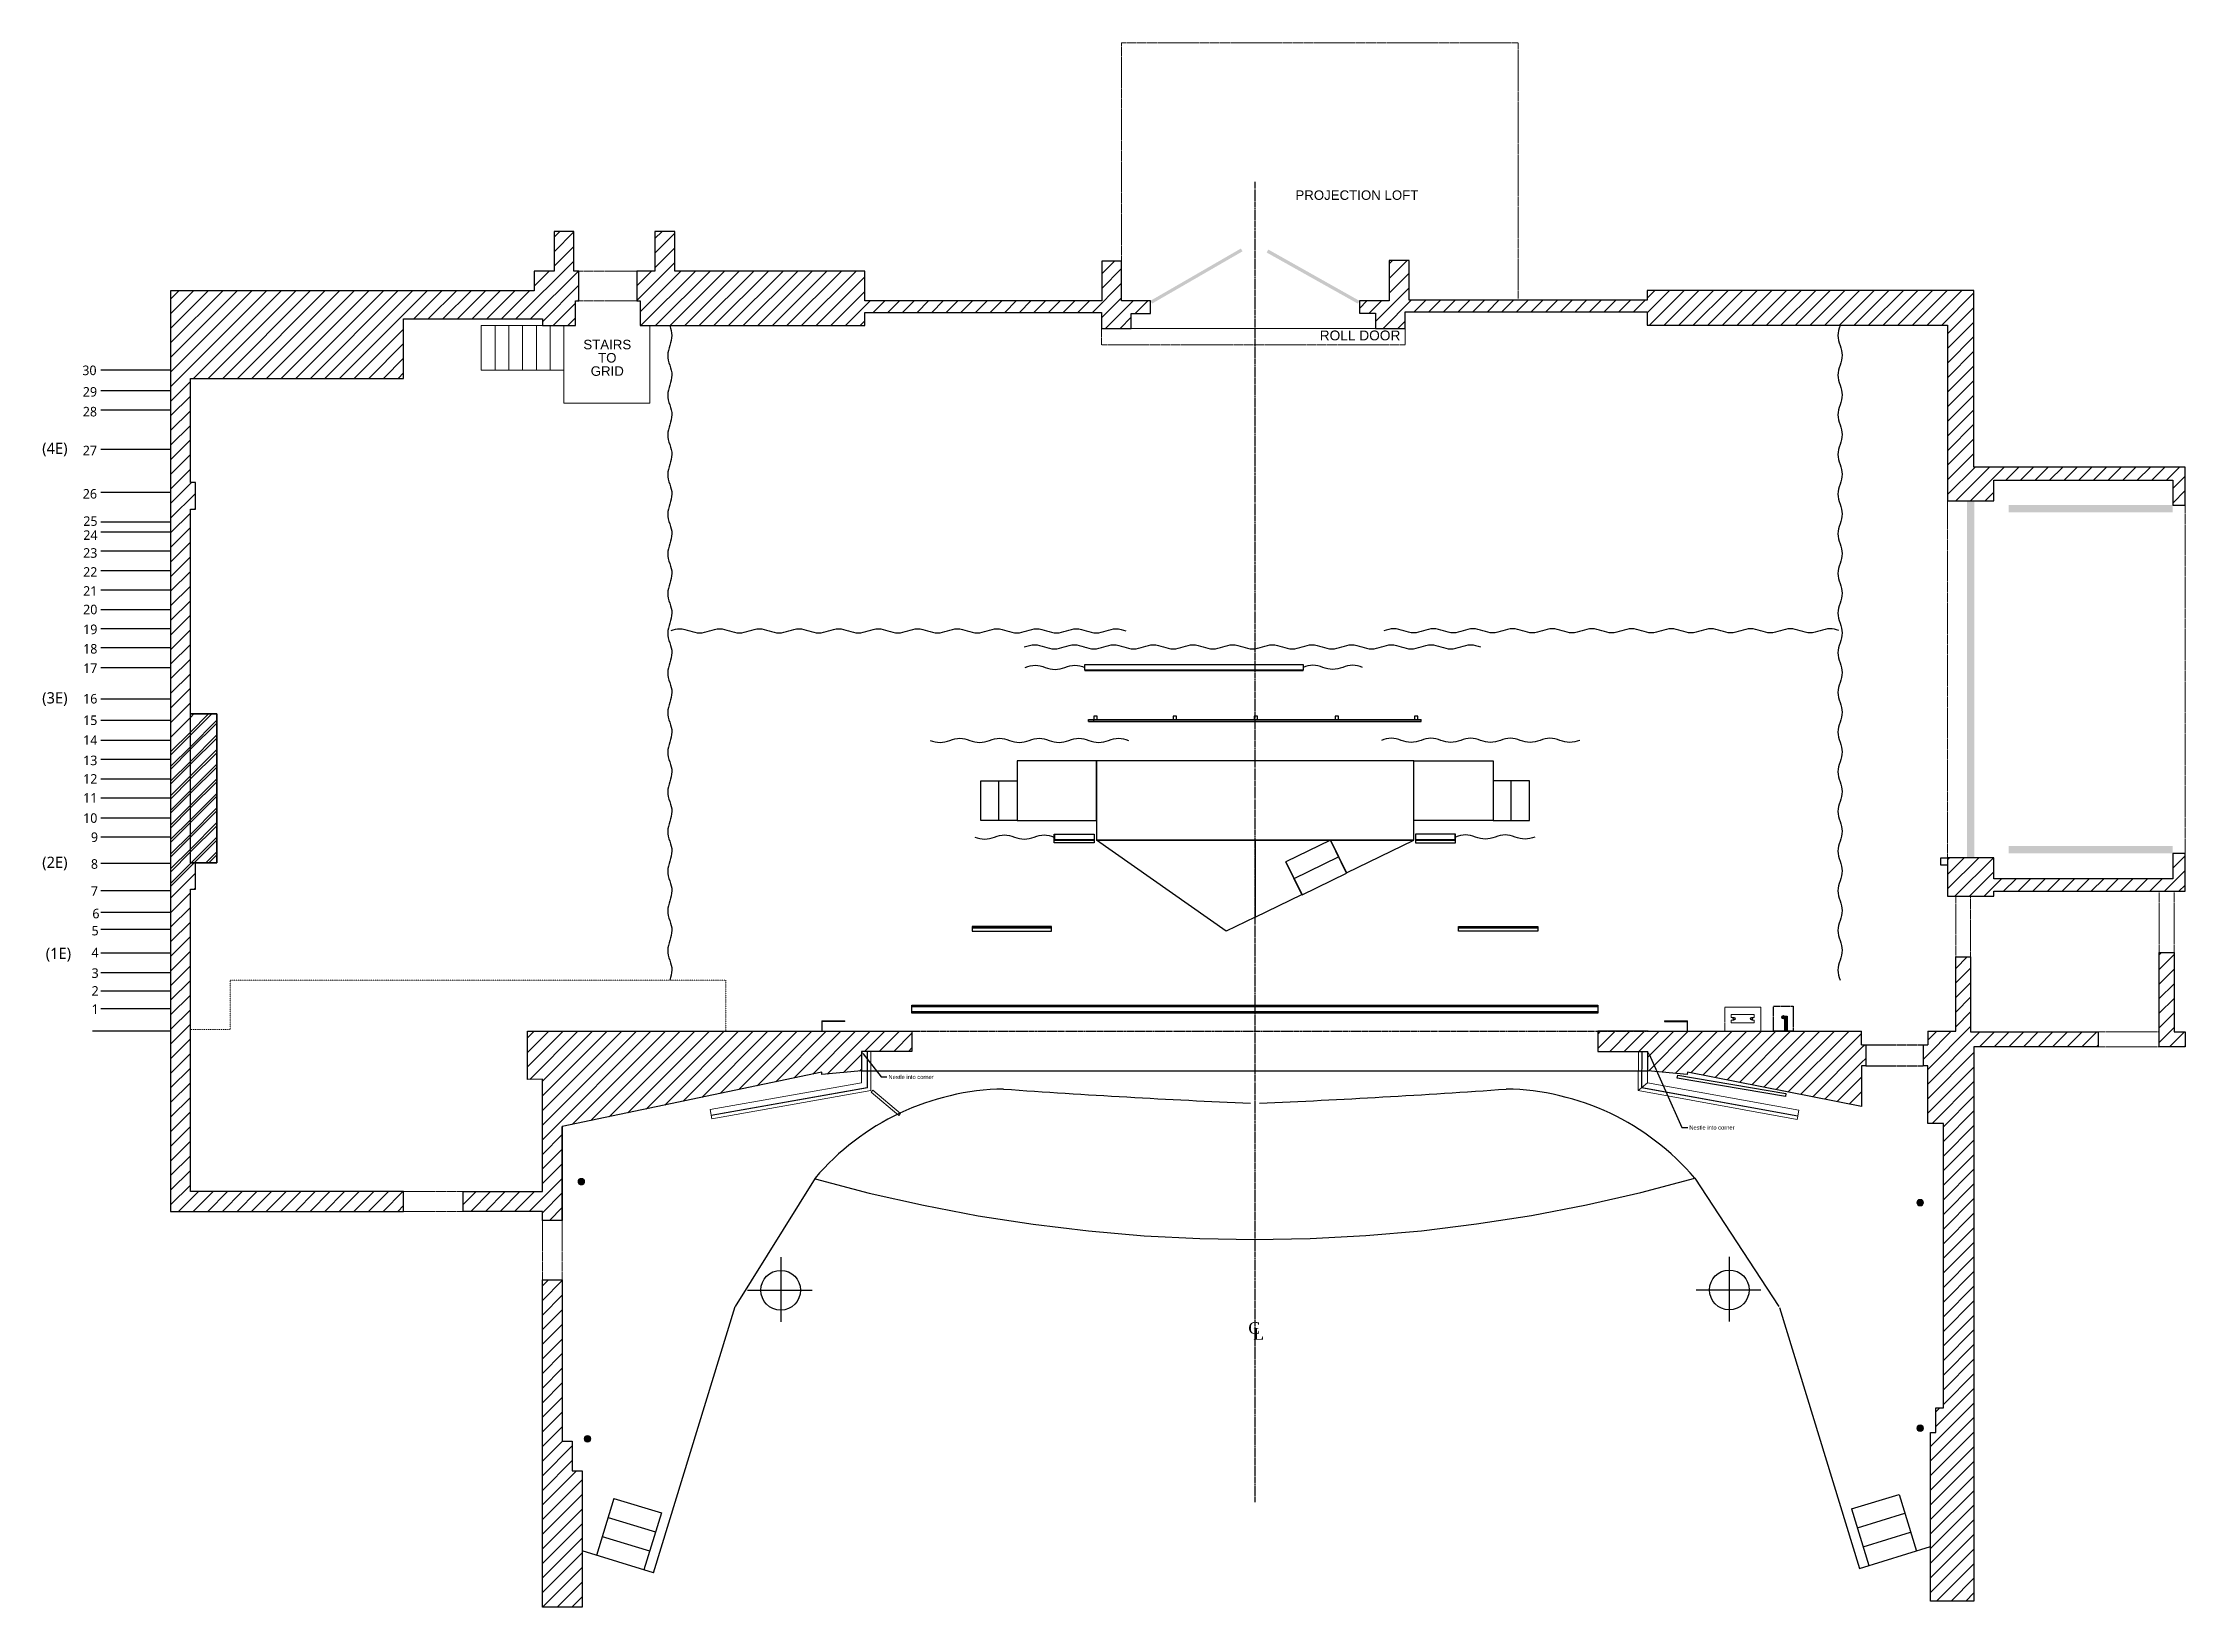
# Model space of a CAD drawing. Header units: inches. Extents: x 74 to 1370, y 2 to 949.
import ezdxf
from ezdxf import colors
from ezdxf.entities.mleader import LeaderData, LeaderLine
from ezdxf.math import Vec2, Vec3

# ---------------------------------------------------------------- set-up
doc = ezdxf.new("R2010")
doc.units = ezdxf.units.IN
doc.header["$MEASUREMENT"] = 0
doc.set_wipeout_variables(frame=1)
for name, pattern in [('STYLE_01', [0.41664, 0.20828, -0.20836]), ('STYLE_05', [0.20828, 0.069425, -0.138855]), ('STYLE_10', [5.9375, 3.75, -0.277785, 0.69443, -0.277785, 0.625, -0.3125])]:
    doc.linetypes.add(name, pattern=pattern)
for name, color, linetype in [('architecture', 7, 'Continuous'), ('Notations', 7, 'Continuous'), ('OBJECT', 7, 'Continuous')]:
    doc.layers.add(name, color=color, linetype=linetype)
doc.styles.add('CaslonOpnface BT Regular', font='')
doc.styles.add('Helvetica', font='')
doc.styles.add('Lucida Grande', font='')
doc.styles.get("Standard").update_dxf_attribs({"font": 'arial.ttf'})
doc.styles.get('CaslonOpnface BT Regular').set_extended_font_data('CaslonOpnface BT Regular')
doc.styles.get('Helvetica').set_extended_font_data('Helvetica')
doc.styles.get('Lucida Grande').set_extended_font_data('Lucida Grande')
pattern_1 = [(45, (-623.4765, -104.821), (-4.419417, 4.419417), [])]

msp = doc.modelspace()

# ---------------------------------------------------------------- texts
at = {"layer": 'Notations', "color": 7}
for s, insert, char_height, attachment_point, line_spacing_factor, style in [('PROJECTION LOFT', (832, 859.7), 5.739, 1, 0.839796, 'Helvetica'), ('STAIRS\\PTO \\PGRID', (415.7, 769.3), 5.74, 2, 0.839796, 'Helvetica'), ('ROLL DOOR', (846.7, 774.9), 5.93, 1, 0.839155, 'Helvetica'), ('30', (98.1, 753.7), 5.78, 1, 0.979798, 'Lucida Grande'), ('29', (98.4, 740.7), 5.78, 1, 0.979798, 'Lucida Grande'), ('28', (98.4, 728.7), 5.78, 1, 0.979798, 'Lucida Grande'), ('(4E)', (81.5, 702.9), 6.81, 5, 0.980335, 'Lucida Grande'), ('27', (98.4, 705.2), 5.78, 1, 0.979798, 'Lucida Grande'), ('26', (98.4, 679), 5.78, 1, 0.979798, 'Lucida Grande'), ('25', (98.7, 662.5), 5.78, 1, 0.979798, 'Lucida Grande'), ('24', (98.7, 654), 5.78, 1, 0.979798, 'Lucida Grande'), ('23', (98.6, 643.2), 5.78, 1, 0.979798, 'Lucida Grande'), ('22', (98.6, 631.7), 5.78, 1, 0.979798, 'Lucida Grande'), ('21', (98.6, 620.2), 5.78, 1, 0.979798, 'Lucida Grande'), ('20', (98.6, 609), 5.78, 1, 0.979798, 'Lucida Grande'), ('19', (98.6, 597), 5.78, 1, 0.979798, 'Lucida Grande'), ('18', (98.6, 585.2), 5.78, 1, 0.979798, 'Lucida Grande'), ('17', (98.6, 573.5), 5.78, 1, 0.979798, 'Lucida Grande'), ('(3E)', (81.5, 551.9), 6.81, 5, 0.980335, 'Lucida Grande'), ('16', (98.6, 555), 5.78, 1, 0.979798, 'Lucida Grande'), ('15', (98.6, 542), 5.78, 1, 0.979798, 'Lucida Grande'), ('14', (98.6, 530), 5.78, 1, 0.979798, 'Lucida Grande'), ('13', (98.6, 517.7), 5.78, 1, 0.979798, 'Lucida Grande'), ('12', (98.6, 506.5), 5.78, 1, 0.979798, 'Lucida Grande'), ('11', (98.6, 495), 5.78, 1, 0.979798, 'Lucida Grande'), ('10', (98.6, 482.8), 5.78, 1, 0.979798, 'Lucida Grande'), ('9', (103.3, 471.2), 5.78, 1, 0.979798, 'Lucida Grande'), ('(2E)', (81.5, 452.4), 6.81, 5, 0.980335, 'Lucida Grande'), ('8', (103.3, 455), 5.78, 1, 0.979798, 'Lucida Grande'), ('7', (103.3, 438.7), 5.78, 1, 0.979798, 'Lucida Grande'), ('5', (103.7, 414.7), 5.78, 1, 0.979798, 'Lucida Grande'), ('6', (104.2, 425), 5.78, 1, 0.979798, 'Lucida Grande'), ('(1E)', (76, 401.4), 6.81, 1, 0.980335, 'Lucida Grande'), ('4', (103.7, 401.5), 5.78, 1, 0.979798, 'Lucida Grande'), ('3', (103.7, 389), 5.78, 1, 0.979798, 'Lucida Grande'), ('2', (103.7, 378.2), 5.78, 1, 0.979798, 'Lucida Grande'), ('1', (103.7, 367.2), 5.78, 1, 0.979798, 'Lucida Grande'), ('{\\fBookman Old Style|b0|i0|c0|p18;C}', (803.5, 174.9), 7.073, 1, 1.058747, 'CaslonOpnface BT Regular'), ('{\\fBookman Old Style|b0|i0|c0|p18;L}', (806.5, 171.4), 7.073, 1, 1.058747, 'CaslonOpnface BT Regular')]:
    msp.add_mtext(s, dxfattribs=dict(at, insert=insert, char_height=char_height, attachment_point=attachment_point, line_spacing_factor=line_spacing_factor, style=style))

# ---------------------------------------------------------------- hatches: boundary and pattern name
at = {"layer": 'architecture', "ltscale": 10}
h = msp.add_hatch(dxfattribs=at)
h.set_pattern_fill('ANSI31', color=256, scale=50, style=0)
h.set_pattern_definition(pattern_1)
h.paths.add_polyline_path([(151.5, 798.9), (151.5, 241.9), (292.5, 241.9), (292.5, 253.9), (163.5, 253.9), (163.5, 436.9), (166.5, 436.9), (166.5, 452.9), (163.5, 452.9), (163.5, 666.9), (166.5, 666.9), (166.5, 682.9), (163.5, 682.9), (163.5, 745.9), (292.5, 745.9), (292.5, 781.9), (376.5, 781.9), (376.5, 777.9), (396.5, 777.9), (396.5, 792.9), (398.5, 792.9), (398.5, 810.9), (395.5, 810.9), (395.5, 834.9), (383.5, 834.9), (383.5, 810.9), (371.5, 810.9), (371.5, 798.9)])
h = msp.add_hatch(dxfattribs=at)
h.set_pattern_fill('ANSI31', color=256, scale=50, style=0)
h.set_pattern_definition(pattern_1)
h.paths.add_polyline_path([(726.8, 792.9), (726.8, 816.9), (714.8, 816.9), (714.8, 792.9), (571.5, 792.9), (571.5, 810.9), (456.5, 810.9), (456.5, 834.9), (444.5, 834.9), (444.5, 810.9), (433.5, 810.9), (433.5, 792.9), (435.5, 792.9), (435.5, 777.9), (571.5, 777.9), (571.5, 785.9), (714.7, 785.9), (714.7, 776.2), (732.7, 776.2), (732.7, 785.2), (744.3, 785.2), (744.3, 792.9)])
h = msp.add_hatch(dxfattribs=at)
h.set_pattern_fill('ANSI31', color=256, scale=50, style=0)
h.set_pattern_definition(pattern_1)
h.paths.add_polyline_path([(1044.8, 799.2), (1044.8, 793.2), (900.8, 793.2), (900.8, 817.2), (888.8, 817.2), (888.8, 792.9), (870.7, 792.9), (870.7, 785.4), (880.4, 785.4), (880.4, 776.2), (898.4, 776.2), (898.4, 786.2), (1044.8, 786.2), (1044.8, 778.2), (1226.5, 778.2), (1226.5, 671.9), (1254.5, 671.9), (1254.5, 684.4), (1362.8, 684.4), (1362.8, 669.3), (1370.3, 669.3), (1370.3, 692.3), (1242.5, 692.3), (1242.5, 799.2)])
h = msp.add_hatch(dxfattribs=at)
h.set_pattern_fill('ANSI31', color=256, scale=50, style=0)
h.set_pattern_definition(pattern_1)
h.paths.add_polyline_path([(179.5, 542.9), (163.5, 542.9), (163.5, 452.9), (166.5, 452.9), (179.5, 452.9)])
h = msp.add_hatch(dxfattribs=at)
h.set_pattern_fill('ANSI31', color=256, scale=50, style=0)
h.set_pattern_definition(pattern_1)
h.paths.add_polyline_path([(1370.3, 435.6), (1370.3, 458.5), (1362.8, 458.5), (1362.8, 443.1), (1254.5, 443.1), (1254.5, 455.9), (1226.5, 455.9), (1226.5, 432.6), (1254.5, 432.6), (1254.5, 435.6)])
h = msp.add_hatch(dxfattribs=at)
h.set_pattern_fill('ANSI31', color=256, scale=50, style=0)
h.set_pattern_definition(pattern_1)
h.paths.add_polyline_path([(1242.5, 341.5), (1317.6, 341.5), (1317.6, 350.5), (1240.5, 350.5), (1240.5, 395.9), (1231.5, 395.9), (1231.5, 350.9), (1214.5, 350.9), (1214.5, 295.2), (1224, 295.2), (1224, 123.1), (1219.5, 123.1), (1219.5, 108.1), (1216.3, 108.1), (1216.3, 6.1), (1242.5, 6.1)])
h = msp.add_hatch(dxfattribs=at)
h.set_pattern_fill('ANSI31', color=256, scale=50, style=0)
h.set_pattern_definition(pattern_1)
h.paths.add_polyline_path([(1354.6, 341.5), (1370.3, 341.5), (1370.3, 350.5), (1363.6, 350.5), (1363.6, 398.6), (1354.6, 398.6)])
h = msp.add_hatch(dxfattribs=at)
h.set_pattern_fill('ANSI31', color=256, scale=50, style=0)
h.set_pattern_definition(pattern_1)
h.paths.add_polyline_path([(367.5, 350.9), (367.5, 321.8), (376.5, 321.9), (376.5, 253.9), (328.5, 253.9), (328.5, 241.9), (376.5, 241.9), (376.5, 236.5), (388.5, 236.5), (388.5, 293.2), (545.5, 326.2), (545.5, 324.7), (569.5, 326.9), (569.5, 338.7), (600, 338.7), (600, 350.9)])
at = {"layer": 'architecture', "linetype": 'Continuous', "lineweight": 0}
for color, points in [(256, [(545.5, 357.2), (545.5, 350.9), (545.7, 350.9), (545.7, 356.9), (559.5, 356.9), (559.5, 357.2)]), (256, [(545.5, 357.2), (545.5, 350.9), (545.7, 350.9), (545.7, 356.9), (559.5, 356.9), (559.5, 357.2)]), (256, [(1069.2, 357.2), (1069.2, 350.9), (1069, 350.9), (1069, 356.9), (1055.2, 356.9), (1055.2, 357.2)]), (7, [(1128, 360.1), (1129.5, 360.1), (1129.5, 350.9), (1128, 350.9)])]:
    msp.add_hatch(color=color, dxfattribs=at).paths.add_polyline_path(points)
at = {"layer": 'architecture', "ltscale": 10}
h = msp.add_hatch(dxfattribs=at)
h.set_pattern_fill('ANSI31', color=256, scale=50, style=0)
h.set_pattern_definition(pattern_1)
h.paths.add_polyline_path([(1015, 350.9), (1015, 338.7), (1045.2, 338.7), (1045.2, 326.9), (1069.1, 324.7), (1069.3, 326.2), (1174.5, 305.4), (1174.5, 350.9)])
at = {"layer": 'architecture', "linetype": 'Continuous', "lineweight": 0}
h = msp.add_hatch(color=7, dxfattribs=at)
edge = h.paths.add_edge_path()
edge.add_arc((1127.2, 359.4), 1, 0, 360)
at = {"layer": 'architecture', "ltscale": 10}
h = msp.add_hatch(dxfattribs=at)
h.set_pattern_fill('ANSI31', color=256, scale=50, style=0)
h.set_pattern_definition(pattern_1)
h.paths.add_polyline_path([(1214.5, 342.7), (1212, 342.7), (1212, 329.9), (1214.5, 329.9)])
h.paths.add_polyline_path([(1177, 342.7), (1174.5, 342.7), (1174.5, 329.9), (1177, 329.9)])
at = {"layer": 'architecture', "linetype": 'Continuous', "lineweight": 0}
h = msp.add_hatch(color=7, dxfattribs=at)
edge = h.paths.add_edge_path()
edge.add_arc((400, 259.9), 2, 0, 360)
h = msp.add_hatch(color=7, dxfattribs=at)
edge = h.paths.add_edge_path()
edge.add_arc((1210, 247.2), 2, 0, 360)
at = {"layer": 'architecture', "ltscale": 10}
h = msp.add_hatch(dxfattribs=at)
h.set_pattern_fill('ANSI31', color=256, scale=50, style=0)
h.set_pattern_definition(pattern_1)
h.paths.add_polyline_path([(376.5, 2.5), (400.5, 2.5), (400.5, 84.9), (394.5, 84.9), (394.5, 102.9), (388.5, 102.9), (388.5, 200.5), (376.5, 200.5)])
at = {"layer": 'architecture', "linetype": 'Continuous', "lineweight": 0}
h = msp.add_hatch(color=7, dxfattribs=at)
edge = h.paths.add_edge_path()
edge.add_arc((403.8, 104.3), 2, 0, 360)
h = msp.add_hatch(color=7, dxfattribs=at)
edge = h.paths.add_edge_path()
edge.add_arc((1210, 110.7), 2, 0, 360)

# ---------------------------------------------------------------- linework, layer by layer
at = {"color": 7, "lineweight": -3}
for p, q in [((600, 361.9), (600, 366.8)), ((1015, 366.8), (1015, 361.9))]:
    msp.add_line(p, q, dxfattribs=at)
for points in [[(600, 366.8), (1015, 366.8)], [(600, 365.9), (1015, 365.9)], [(600, 362.8), (1015, 362.8)], [(1015, 361.9), (600, 361.9)]]:
    msp.add_lwpolyline(points, dxfattribs=at)
at = {"layer": 'architecture', "ltscale": 10}
for p, q in [((395.5, 834.9), (383.5, 834.9)), ((383.5, 834.9), (383.5, 810.9)), ((395.5, 810.9), (395.5, 834.9)), ((456.5, 834.9), (444.5, 834.9)), ((444.5, 834.9), (444.5, 810.9)), ((456.5, 810.9), (456.5, 834.9)), ((726.8, 816.9), (714.8, 816.9)), ((714.8, 816.9), (714.8, 792.9)), ((726.8, 792.9), (726.8, 816.9)), ((900.8, 817.2), (888.8, 817.2)), ((888.8, 817.2), (888.8, 792.9)), ((900.8, 793.2), (900.8, 817.2)), ((383.5, 810.9), (371.5, 810.9)), ((371.5, 810.9), (371.5, 798.9)), ((398.5, 810.9), (395.5, 810.9)), ((398.5, 792.9), (398.5, 810.9)), ((444.5, 810.9), (433.5, 810.9)), ((433.5, 810.9), (433.5, 792.9)), ((571.5, 810.9), (456.5, 810.9)), ((571.5, 792.9), (571.5, 810.9)), ((371.5, 798.9), (151.5, 798.9)), ((151.5, 798.9), (151.5, 241.9)), ((396.5, 777.9), (396.5, 792.9)), ((396.5, 792.9), (398.5, 792.9)), ((433.5, 792.9), (435.5, 792.9)), ((435.5, 792.9), (435.5, 777.9)), ((714.8, 792.9), (571.5, 792.9)), ((744.3, 792.9), (726.8, 792.9)), ((744.3, 785.2), (744.3, 792.9)), ((888.8, 792.9), (870.7, 792.9)), ((870.7, 792.9), (870.7, 785.4)), ((1044.8, 793.2), (900.8, 793.2)), ((1242.5, 799.2), (1044.8, 799.2)), ((1044.8, 799.2), (1044.8, 793.2)), ((1242.5, 692.3), (1242.5, 799.2)), ((292.5, 745.9), (292.5, 781.9)), ((292.5, 781.9), (376.5, 781.9)), ((376.5, 781.9), (376.5, 777.9)), ((376.5, 777.9), (396.5, 777.9)), ((435.5, 777.9), (571.5, 777.9)), ((571.5, 777.9), (571.5, 785.9)), ((571.5, 785.9), (714.7, 785.9)), ((714.7, 785.9), (714.7, 776.2)), ((732.7, 776.2), (732.7, 785.2)), ((732.7, 785.2), (744.3, 785.2)), ((870.7, 785.4), (880.4, 785.4)), ((880.4, 785.4), (880.4, 776.2)), ((898.4, 776.2), (898.4, 786.2)), ((898.4, 786.2), (1044.8, 786.2)), ((1044.8, 786.2), (1044.8, 778.2)), ((1044.8, 778.2), (1226.5, 778.2)), ((1226.5, 778.2), (1226.5, 671.9)), ((714.7, 776.2), (732.7, 776.2)), ((880.4, 776.2), (898.4, 776.2)), ((163.5, 682.9), (163.5, 745.9)), ((163.5, 745.9), (292.5, 745.9)), ((1370.3, 692.3), (1242.5, 692.3)), ((1370.3, 669.3), (1370.3, 692.3)), ((166.5, 682.9), (163.5, 682.9)), ((166.5, 666.9), (166.5, 682.9)), ((1254.5, 671.9), (1254.5, 684.4)), ((1254.5, 684.4), (1362.8, 684.4)), ((1362.8, 684.4), (1362.8, 669.3)), ((163.5, 452.9), (163.5, 666.9)), ((163.5, 666.9), (166.5, 666.9)), ((1226.5, 671.9), (1254.5, 671.9)), ((1362.8, 669.3), (1370.3, 669.3)), ((179.5, 542.9), (163.5, 542.9)), ((163.5, 542.9), (179.5, 542.9)), ((179.5, 452.9), (179.5, 542.9)), ((179.5, 542.9), (179.5, 452.9)), ((1254.5, 455.9), (1226.5, 455.9)), ((1226.5, 455.9), (1226.5, 432.6)), ((1254.5, 443.1), (1254.5, 455.9)), ((1370.3, 458.5), (1362.8, 458.5)), ((1362.8, 458.5), (1362.8, 443.1)), ((1370.3, 435.6), (1370.3, 458.5)), ((179.5, 452.9), (163.5, 452.9)), ((163.5, 452.9), (166.5, 452.9)), ((166.5, 436.9), (166.5, 452.9)), ((166.5, 452.9), (179.5, 452.9)), ((1362.8, 443.1), (1254.5, 443.1)), ((163.5, 253.9), (163.5, 436.9)), ((163.5, 436.9), (166.5, 436.9)), ((1226.5, 432.6), (1254.5, 432.6)), ((1254.5, 432.6), (1254.5, 435.6)), ((1254.5, 435.6), (1370.3, 435.6)), ((1231.5, 350.9), (1231.5, 395.9)), ((1231.5, 395.9), (1240.5, 395.9)), ((1240.5, 395.9), (1240.5, 350.5)), ((1354.6, 398.6), (1363.6, 398.6)), ((1354.6, 341.5), (1354.6, 398.6)), ((1363.6, 398.6), (1363.6, 350.5)), ((367.5, 321.8), (367.5, 350.9)), ((367.5, 350.9), (569.5, 350.9)), ((569.5, 350.9), (600, 350.9)), ((600, 350.9), (600, 338.7)), ((1045.5, 350.9), (1015, 350.9)), ((1015, 350.9), (1015, 338.7)), ((1045.2, 350.9), (1174.5, 350.9)), ((1174.5, 342.7), (1174.5, 350.9)), ((1214.5, 350.9), (1231.5, 350.9)), ((1214.5, 350.9), (1214.5, 342.7)), ((1240.5, 350.5), (1317.6, 350.5)), ((1317.6, 350.5), (1317.6, 341.5)), ((1363.6, 350.5), (1370.3, 350.5)), ((1370.3, 350.5), (1370.3, 341.5)), ((569.5, 338.7), (569.5, 326.9)), ((600, 338.7), (569.5, 338.7)), ((1015, 338.7), (1045.2, 338.7)), ((1045.2, 326.9), (1045.2, 338.7)), ((1317.6, 341.5), (1242.5, 341.5)), ((1242.5, 341.5), (1242.5, 6.1)), ((1370.3, 341.5), (1354.6, 341.5)), ((545.5, 326.2), (388.5, 293.2)), ((569.5, 326.9), (545.5, 324.7)), ((545.5, 324.7), (545.5, 326.2)), ((569.5, 326.9), (1045.2, 326.9)), ((1069.1, 324.7), (1045.2, 326.9)), ((1069.3, 326.2), (1069.1, 324.7)), ((1174.5, 305.4), (1069.3, 326.2)), ((1174.5, 329.9), (1174.5, 305.4)), ((1214.5, 295.2), (1214.5, 329.9)), ((376.5, 321.9), (367.5, 321.8)), ((376.5, 253.9), (376.5, 321.9)), ((388.5, 293.2), (388.5, 236.5)), ((1224, 295.2), (1214.5, 295.2)), ((1224, 123.1), (1224, 295.2)), ((292.5, 253.9), (163.5, 253.9)), ((292.5, 241.9), (292.5, 253.9)), ((328.5, 241.9), (328.5, 253.9)), ((328.5, 253.9), (376.5, 253.9)), ((151.5, 241.9), (292.5, 241.9)), ((376.5, 241.9), (328.5, 241.9)), ((376.5, 236.5), (376.5, 241.9)), ((388.5, 236.5), (376.5, 236.5)), ((376.5, 200.5), (388.5, 200.5)), ((376.5, 2.5), (376.5, 200.5)), ((388.5, 200.5), (388.5, 102.9)), ((1219.5, 108.1), (1219.5, 123.1)), ((1219.5, 123.1), (1224, 123.1)), ((1216.3, 6.1), (1216.3, 108.1)), ((1216.3, 108.1), (1219.5, 108.1)), ((388.5, 102.9), (394.5, 102.9)), ((394.5, 102.9), (394.5, 84.9)), ((394.5, 84.9), (400.5, 84.9)), ((400.5, 84.9), (400.5, 2.5)), ((400.5, 2.5), (376.5, 2.5)), ((1242.5, 6.1), (1216.3, 6.1))]:
    msp.add_line(p, q, dxfattribs=at)
at = {"layer": 'architecture', "color": 7, "linetype": 'STYLE_01', "lineweight": 5}
for p, q in [((398.5, 810.9), (433.5, 810.9)), ((398.5, 792.9), (433.5, 792.9)), ((1226.5, 671.9), (1226.5, 455.9)), ((1370.3, 669.3), (1370.3, 458.5)), ((1231.5, 432.9), (1231.5, 395.9)), ((1231.5, 432.9), (1231.5, 395.9)), ((1240.5, 432.6), (1240.5, 395.9)), ((1240.5, 432.6), (1240.5, 395.9)), ((1354.6, 435.6), (1354.6, 398.6)), ((1363.6, 435.6), (1363.6, 398.6)), ((1317.6, 350.5), (1354.6, 350.5)), ((1317.6, 341.5), (1354.6, 341.5)), ((292.5, 253.9), (328.5, 253.9)), ((292.5, 241.9), (328.5, 241.9)), ((376.5, 236.5), (376.5, 200.5)), ((388.5, 236.5), (388.5, 200.5))]:
    msp.add_line(p, q, dxfattribs=at)
at = {"layer": 'architecture', "color": 7, "linetype": 'Continuous', "lineweight": 5}
for p, q in [((389.5, 730.9), (389.5, 777.9)), ((441.5, 777.9), (441.5, 730.9)), ((732.7, 776.2), (880.4, 776.2)), ((441.5, 730.9), (389.5, 730.9))]:
    msp.add_line(p, q, dxfattribs=at)
at = {"layer": 'architecture', "color": 7, "linetype": 'STYLE_05', "lineweight": 5}
for p, q in [((487.5, 381.9), (187.5, 381.9)), ((187.5, 381.9), (187.5, 351.9)), ((487.5, 350.9), (487.5, 381.9)), ((187.5, 351.9), (163.5, 351.9))]:
    msp.add_line(p, q, dxfattribs=at)
at = {"layer": 'architecture'}
for p, q in [((1055.2, 356.9), (1069.2, 356.9)), ((1174.5, 342.7), (1177, 342.7)), ((1177, 342.7), (1177, 329.9)), ((1212, 342.7), (1214.5, 342.7)), ((1212, 329.9), (1212, 342.7)), ((1063, 322.6), (1063.3, 324.3)), ((1063.3, 324.3), (1128.7, 313.2)), ((1177, 329.9), (1174.5, 329.9)), ((1214.5, 329.9), (1212, 329.9)), ((1128.4, 311.5), (1063, 322.6)), ((1128.7, 313.2), (1128.4, 311.5)), ((388.5, 236.5), (388.5, 293.2))]:
    msp.add_line(p, q, dxfattribs=at)
at = {"layer": 'architecture', "linetype": 'STYLE_01'}
for p, q in [((1177, 342.7), (1212, 342.7)), ((1177, 329.9), (1212, 329.9))]:
    msp.add_line(p, q, dxfattribs=at)
at = {"layer": 'architecture', "color": 7, "linetype": 'Continuous', "lineweight": 30}
for p, q in [((443.6, 23.3), (493, 184.4)), ((1124.9, 183.7), (1173.3, 25.9)), ((419.7, 68.3), (409.1, 33.8)), ((419.7, 68.3), (409.1, 33.8)), ((419.7, 68.3), (448.4, 59.5)), ((419.7, 68.3), (448.4, 59.5)), ((1168.5, 62), (1197.2, 70.7)), ((1168.5, 62), (1197.2, 70.7)), ((1197.2, 70.7), (1207.7, 36.3)), ((1197.2, 70.7), (1207.7, 36.3)), ((416.2, 56.8), (444.8, 48)), ((416.2, 56.8), (444.8, 48)), ((448.4, 59.5), (437.8, 25.1)), ((448.4, 59.5), (437.8, 25.1)), ((1168.5, 62), (1179, 27.6)), ((1168.5, 62), (1179, 27.6)), ((1172, 50.5), (1200.7, 59.3)), ((1172, 50.5), (1200.7, 59.3)), ((412.6, 45.3), (441.3, 36.5)), ((412.6, 45.3), (441.3, 36.5)), ((1173.3, 25.9), (1216.3, 39.1)), ((1173.3, 25.9), (1216.3, 39.1)), ((1175.5, 39), (1204.2, 47.8)), ((1175.5, 39), (1204.2, 47.8)), ((443.6, 23.3), (400.5, 36.5)), ((443.6, 23.3), (400.5, 36.5))]:
    msp.add_line(p, q, dxfattribs=at)
at = {"layer": 'architecture', "color": 7, "linetype": 'STYLE_01', "lineweight": 5}
msp.add_lwpolyline([(726.8, 792.9), (726.8, 949), (966.7, 949), (966.7, 794.1)], dxfattribs=at)
at = {"layer": 'architecture', "color": 7, "linetype": 'Continuous', "lineweight": 5}
for points in [[(339.5, 777.9), (389.5, 777.9), (389.5, 750.9), (339.5, 750.9)], [(339.5, 777.9), (347.8, 777.9), (347.8, 750.9), (339.5, 750.9)], [(347.8, 777.9), (356.2, 777.9), (356.2, 750.9), (347.8, 750.9)], [(356.2, 777.9), (364.5, 777.9), (364.5, 750.9), (356.2, 750.9)], [(364.5, 777.9), (372.8, 777.9), (372.8, 750.9), (364.5, 750.9)], [(372.8, 777.9), (381.2, 777.9), (381.2, 750.9), (372.8, 750.9)], [(381.2, 777.9), (389.5, 777.9), (389.5, 750.9), (381.2, 750.9)]]:
    msp.add_lwpolyline(points, close=True, dxfattribs=at)
at = {"layer": 'architecture', "color": 7, "linetype": 'STYLE_01', "lineweight": 5}
for points in [[(714.7, 776.2), (898.4, 776.2), (898.4, 766.2), (714.7, 766.2)], [(1091.7, 365.5), (1113.5, 365.5), (1113.5, 350.9), (1091.7, 350.9)]]:
    msp.add_lwpolyline(points, close=True, dxfattribs=at)
at = {"layer": 'architecture'}
for points in [[(1222.5, 455.9), (1226.5, 455.9), (1226.5, 451.4), (1222.5, 451.4)], [(1128, 360.1), (1129.5, 360.1), (1129.5, 350.9), (1128, 350.9)]]:
    msp.add_lwpolyline(points, close=True, dxfattribs=at)
at = {"layer": 'architecture', "linetype": 'STYLE_01'}
msp.add_lwpolyline([(1121.2, 366), (1133.2, 366), (1133.2, 351), (1121.2, 351)], close=True, dxfattribs=at)
at = {"layer": 'architecture', "linetype": 'Continuous', "lineweight": 5}
for points in [[(545.5, 357.2), (545.5, 350.9), (545.7, 350.9), (545.7, 356.9), (559.5, 356.9), (559.5, 357.2)], [(545.5, 357.2), (545.5, 350.9), (545.7, 350.9), (545.7, 356.9), (559.5, 356.9), (559.5, 357.2)], [(1069.2, 357.2), (1069.2, 350.9), (1069, 350.9), (1069, 356.9), (1055.2, 356.9), (1055.2, 357.2)]]:
    msp.add_lwpolyline(points, close=True, dxfattribs=at)
at = {"layer": 'architecture', "color": 7, "linetype": 'Continuous', "lineweight": 5}
for points in [[(1097.4, 359.2), (1095.6, 359.2), (1095.6, 361), (1109.6, 361), (1109.6, 359.2), (1107.9, 359.2)], [(1097.4, 357.7), (1095.6, 357.7), (1095.6, 356), (1109.6, 356), (1109.6, 357.7), (1108.1, 357.7)]]:
    msp.add_lwpolyline(points, dxfattribs=at)
at = {"layer": 'architecture', "color": 7, "linetype": 'Continuous', "lineweight": 30}
msp.add_lwpolyline([(541.4, 261.7), (574.1, 253), (607, 245.6), (640.1, 239.3), (673.4, 234.1), (706.8, 230.1), (740.4, 227.2), (774.1, 225.5), (807.3, 224.9), (841, 225.5), (874.6, 227.3), (908.2, 230.2), (941.6, 234.3), (974.9, 239.5), (1008, 245.9), (1040.9, 253.4), (1073.6, 262.1)], dxfattribs=at)
at = {"layer": 'architecture', "color": 7, "linetype": 'Continuous', "lineweight": 5}
for centre, radius in [((1097.4, 358.5), 0.75), ((1097.4, 358.5), 0.5), ((1107.9, 358.5), 0.75), ((1107.9, 358.5), 0.5), ((400, 259.9), 2), ((1210, 247.2), 2), ((403.8, 104.3), 2), ((1210, 110.7), 2)]:
    msp.add_circle(centre, radius, dxfattribs=at)
at = {"layer": 'architecture'}
msp.add_circle((1127.2, 359.4), 1, dxfattribs=at)
at = {"layer": 'architecture', "color": 7, "linetype": 'Continuous', "lineweight": 30}
for centre, radius, start, end in [((658.3, 162.3), 153.7, 91.055, 139.5279), ((1054.6, 5994.9), 5693, 265.9799, 267.4851), ((560.4, 5994.9), 5693, 272.5149, 274.0201), ((956.7, 162.3), 153.7, 40.4721, 88.945)]:
    msp.add_arc(centre, radius, start, end, dxfattribs=at)
at = {"layer": 'architecture', "color": 7, "linetype": 'Continuous', "lineweight": 5}
for points in [[(744.3, 792.9), (745.3, 791.2), (799, 824.5), (800, 822.8)], [(870.7, 792.9), (869.7, 791.2), (815.6, 823.9), (814.6, 822.1)], [(1238.2, 563.9), (1238.2, 671.9), (1242.7, 563.9), (1242.7, 671.9)], [(1263.4, 664.8), (1263.4, 669.3), (1362.8, 664.8), (1362.8, 669.3)], [(1238.2, 455.9), (1238.2, 563.9), (1242.7, 455.9), (1242.7, 563.9)], [(1263.4, 458.5), (1263.4, 463), (1362.8, 458.5), (1362.8, 463)]]:
    msp.add_solid(points, dxfattribs=at)
at = {"layer": 'Notations', "linetype": 'STYLE_10'}
for p, q in [((807.5, 864.9), (807.5, 65.9)), ((569.5, 350.9), (1045.5, 350.9))]:
    msp.add_line(p, q, dxfattribs=at)
at = {"layer": 'Notations', "color": 7, "linetype": 'Continuous', "lineweight": 30}
for p, q in [((151.5, 750.9), (109.3, 750.9)), ((151.5, 738.4), (109.3, 738.4)), ((151.5, 726.7), (109.3, 726.7)), ((151.5, 702.9), (109.3, 702.9)), ((151.5, 676.9), (109.3, 676.9)), ((151.5, 658.9), (109.3, 658.9)), ((151.5, 652.9), (109.3, 652.9)), ((151.5, 641.4), (109.3, 641.4)), ((151.5, 629.4), (109.3, 629.4)), ((151.5, 617.9), (109.3, 617.9)), ((151.5, 605.9), (109.3, 605.9)), ((151.5, 594.4), (109.3, 594.4)), ((151.5, 582.9), (109.3, 582.9)), ((151.5, 570.9), (109.3, 570.9)), ((151.5, 551.9), (109.3, 551.9)), ((151.5, 538.9), (109.3, 538.9)), ((151.5, 526.9), (109.3, 526.9)), ((151.5, 515.4), (109.3, 515.4)), ((151.5, 503.4), (109.3, 503.4)), ((151.5, 491.9), (109.3, 491.9)), ((151.5, 479.9), (109.3, 479.9)), ((151.5, 468.4), (109.3, 468.4)), ((151.5, 452.4), (109.3, 452.4)), ((151.5, 435.9), (109.3, 435.9)), ((151.5, 422.7), (109.3, 422.7)), ((151.5, 412.4), (109.3, 412.4)), ((151.5, 398.2), (109.3, 398.2)), ((151.5, 386.2), (109.3, 386.2)), ((151.5, 375.2), (109.3, 375.2)), ((151.5, 364.4), (109.3, 364.4)), ((151.5, 350.9), (104.2, 350.9)), ((151.5, 350.9), (109.3, 350.9)), ((151.5, 350.9), (109.3, 350.9))]:
    msp.add_line(p, q, dxfattribs=at)
at = {"layer": 'OBJECT'}
for p, q in [((706.9, 539.6), (908.1, 539.6)), ((706.9, 538.3), (706.9, 539.6)), ((706.9, 538.6), (908.1, 538.6)), ((706.9, 538.3), (908.1, 538.3)), ((710, 538.3), (710, 539.6)), ((908.1, 538.3), (908.1, 539.6)), ((641.6, 478.5), (641.6, 502.5)), ((641.6, 502.5), (663.6, 502.5)), ((652.6, 478.5), (652.6, 502.5)), ((663.6, 502.5), (663.6, 478.5)), ((973.6, 502.5), (951.6, 502.5)), ((951.6, 502.5), (951.6, 478.5)), ((962.6, 478.5), (962.6, 502.5)), ((973.6, 478.5), (973.6, 502.5)), ((663.6, 478.5), (641.6, 478.5)), ((951.6, 478.5), (973.6, 478.5)), ((853.3, 466.5), (807.6, 466.5)), ((807.6, 466.5), (807.6, 419.9)), ((853.3, 466.5), (826.3, 453.4)), ((831.2, 443.4), (858.1, 456.5)), ((863, 446.5), (853.3, 466.5)), ((835.9, 433.6), (826.3, 453.4)), ((826.3, 453.4), (836, 433.4)), ((836, 433.4), (863, 446.5)), ((807.6, 419.9), (835.9, 433.6))]:
    msp.add_line(p, q, dxfattribs=at)
for points in [[(836.6, 569.3), (704.6, 569.3), (704.6, 572.8), (836.6, 572.8)], [(836.6, 569.3), (704.6, 569.3), (704.6, 569.1), (836.6, 569.1)], [(710, 539.6), (712, 539.6), (712, 541.6), (710, 541.6)], [(758, 539.6), (760, 539.6), (760, 541.6), (758, 541.6)], [(807, 539.6), (809, 539.6), (809, 541.6), (807, 541.6)], [(856.1, 539.6), (858.1, 539.6), (858.1, 541.6), (856.1, 541.6)], [(904.1, 539.6), (906.1, 539.6), (906.1, 541.6), (904.1, 541.6)], [(663.6, 478.5), (711.6, 478.5), (711.6, 514.5), (663.6, 514.5)], [(711.6, 466.5), (903.6, 466.5), (903.6, 514.5), (711.6, 514.5)], [(951.6, 478.5), (903.6, 478.5), (903.6, 514.5), (951.6, 514.5)], [(686.2, 466.7), (686, 466.7), (686, 470.2), (686.2, 470.2)], [(686, 466.7), (710.2, 466.7), (710.2, 466.5), (686, 466.5)], [(710.2, 466.7), (686.2, 466.7), (686.2, 470.2), (710.2, 470.2)], [(904.7, 466.7), (928.7, 466.7), (928.7, 470.2), (904.7, 470.2)], [(928.9, 466.7), (904.7, 466.7), (904.7, 466.5), (928.9, 466.5)], [(928.7, 466.7), (928.9, 466.7), (928.9, 470.2), (928.7, 470.2)], [(686, 466.5), (710.2, 466.5), (710.2, 465), (686, 465)], [(928.9, 466.5), (904.7, 466.5), (904.7, 465), (928.9, 465)], [(636.5, 413.4), (684.5, 413.4), (684.5, 414.2), (636.5, 414.2)], [(636.5, 411.4), (684.5, 411.4), (684.5, 413.4), (636.5, 413.4)], [(978.7, 413.4), (930.7, 413.4), (930.7, 414.2), (978.7, 414.2)], [(978.7, 411.4), (930.7, 411.4), (930.7, 413.4), (978.7, 413.4)]]:
    msp.add_lwpolyline(points, close=True, dxfattribs=at)
at = {"layer": 'OBJECT', "color": 7, "lineweight": 18}
for points in [[(151.5, 518), (163.6, 530.1), (176.4, 542.9)], [(151.5, 509.3), (163.6, 521.5), (179.6, 537.5)], [(151.5, 500.4), (163.6, 512.5), (179.6, 528.5)], [(151.5, 491.4), (163.6, 503.6), (179.6, 519.6)], [(151.5, 482.8), (163.6, 494.9), (179.6, 510.9)], [(151.5, 473.8), (163.6, 486), (179.6, 502)], [(151.5, 465.2), (163.6, 477.3), (179.6, 493.3)], [(151.5, 456.2), (163.6, 468.4), (179.6, 484.4)], [(151.5, 447.2), (163.6, 459.4), (179.6, 475.4)], [(151.5, 438.6), (165.9, 453), (179.6, 466.8)], [(174.8, 453), (179.6, 457.8)]]:
    msp.add_lwpolyline(points, dxfattribs=at)
at = {"layer": 'OBJECT'}
for points in [[(807.6, 466.5), (711.6, 466.5), (807.6, 466.5), (807.6, 419.9), (790.2, 411.4), (711.6, 466.5)], [(853.3, 466.5), (863, 446.8), (903.6, 466.5), (853.3, 466.5)], [(853.3, 466.5), (863, 446.8), (903.6, 466.5), (853.3, 466.5)]]:
    msp.add_lwpolyline(points, dxfattribs=at)
at = {"layer": 'OBJECT', "lineweight": 5}
for points in [[(569.5, 319.8), (569.5, 338.7), (575.2, 338.7)], [(573, 338.7), (573, 316.8)], [(573.2, 338.7), (573.2, 316.7)], [(575.2, 338.7), (575.2, 315)], [(478, 303.6), (569.5, 319.8)], [(575.2, 315), (479, 298), (478, 303.6)], [(573, 316.8), (478.6, 300.2)], [(478.6, 300), (573.2, 316.7)]]:
    msp.add_lwpolyline(points, dxfattribs=at)
for points in [[(1041.4, 316.7), (1041.5, 338.7), (1039.5, 338.7), (1039.4, 315)], [(1041.6, 316.9), (1041.7, 338.7), (1041.5, 338.7), (1041.4, 316.7)], [(1045.1, 319.8), (1045.2, 338.7), (1041.7, 338.7), (1041.6, 316.9)], [(576.3, 315.2), (593.1, 301.1), (592.1, 299.9), (575.3, 314)], [(1135.9, 299.6), (1041.4, 316.7), (1039.4, 315), (1135.6, 297.6)], [(1041.6, 316.9), (1135.9, 299.8), (1135.9, 299.6), (1041.4, 316.7)], [(1041.6, 316.9), (1135.9, 299.8), (1136.6, 303.2), (1045.1, 319.8)]]:
    msp.add_lwpolyline(points, close=True, dxfattribs=at)
at = {"layer": 'OBJECT'}
for points, knots in [([(453.5, 777.9), (454.1, 775.9), (455.4, 771.9), (454.1, 767.9), (453.5, 765.9), (452.9, 763.9), (451.6, 759.9), (453.5, 753.9), (455.4, 747.9), (454.1, 743.9), (453.5, 741.9), (452.9, 739.9), (451.6, 735.9), (453.5, 729.9), (455.4, 723.9), (454.1, 719.9), (453.5, 717.9), (452.9, 715.9), (451.6, 711.9), (453.5, 705.9), (455.4, 699.9), (454.1, 695.9), (453.5, 693.9), (452.9, 691.9), (451.6, 687.9), (453.5, 681.9), (455.4, 675.9), (454.1, 671.9), (453.5, 669.9), (452.9, 667.9), (451.6, 663.9), (453.5, 657.9), (455.4, 651.9), (454.1, 647.9), (453.5, 645.9), (452.9, 643.9), (451.6, 639.9), (453.5, 633.9), (455.4, 627.9), (454.1, 623.9), (453.5, 621.9), (452.9, 619.9), (451.6, 615.9), (453.5, 609.9), (455.4, 603.9), (454.1, 599.9), (453.5, 597.9), (452.9, 595.9), (451.6, 591.9), (453.5, 585.9), (455.4, 579.9), (454.1, 575.9), (453.5, 573.9), (452.9, 571.9), (451.6, 567.9), (453.5, 561.9), (455.4, 555.9), (454.1, 551.9), (453.5, 549.9), (452.9, 547.9), (451.6, 543.9), (453.5, 537.9), (455.4, 531.9), (454.1, 527.9), (453.5, 525.9), (452.9, 523.9), (451.6, 519.9), (453.5, 513.9), (455.4, 507.9), (454.1, 503.9), (453.5, 501.9), (452.9, 499.9), (451.6, 495.9), (453.5, 489.9), (455.4, 483.9), (454.1, 479.9), (453.5, 477.9), (452.9, 475.9), (451.6, 471.9), (453.5, 465.9), (455.4, 459.9), (454.1, 455.9), (453.5, 453.9), (452.9, 451.9), (451.6, 447.9), (453.5, 441.9), (455.4, 435.9), (454.1, 431.9), (453.5, 429.9), (452.9, 427.9), (451.6, 423.9), (453.5, 417.9), (455.4, 411.9), (454.1, 407.9), (453.5, 405.9), (452.9, 403.9), (451.6, 399.9), (453.5, 393.9), (455.4, 387.9), (454.1, 383.9), (453.5, 381.9)], [0, 0, 0, 0, 6.128825, 12.257651, 12.257651, 12.257651, 18.386476, 24.515301, 30.644127, 36.772952, 36.772952, 36.772952, 42.901777, 49.030603, 55.159428, 61.288253, 61.288253, 61.288253, 67.417079, 73.545904, 79.674729, 85.803555, 85.803555, 85.803555, 91.93238, 98.061205, 104.190031, 110.318856, 110.318856, 110.318856, 116.447681, 122.576507, 128.705332, 134.834157, 134.834157, 134.834157, 140.962983, 147.091808, 153.220633, 159.349459, 159.349459, 159.349459, 165.478284, 171.607109, 177.735935, 183.86476, 183.86476, 183.86476, 189.993585, 196.122411, 202.251236, 208.380061, 208.380061, 208.380061, 214.508887, 220.637712, 226.766537, 232.895363, 232.895363, 232.895363, 239.024188, 245.153013, 251.281839, 257.410664, 257.410664, 257.410664, 263.539489, 269.668315, 275.79714, 281.925965, 281.925965, 281.925965, 288.054791, 294.183616, 300.312441, 306.441267, 306.441267, 306.441267, 312.570092, 318.698917, 324.827743, 330.956568, 330.956568, 330.956568, 337.085393, 343.214219, 349.343044, 355.471869, 355.471869, 355.471869, 361.600695, 367.72952, 373.858346, 379.987171, 379.987171, 379.987171, 386.115996, 392.244822, 398.373647, 404.502472, 404.502472, 404.502472, 404.502472]), ([(1161.5, 777.9), (1160.9, 775.9), (1159.6, 771.9), (1160.9, 767.9), (1161.5, 765.9), (1162.1, 763.9), (1163.4, 759.9), (1161.5, 753.9), (1159.6, 747.9), (1160.9, 743.9), (1161.5, 741.9), (1162.1, 739.9), (1163.4, 735.9), (1161.5, 729.9), (1159.6, 723.9), (1160.9, 719.9), (1161.5, 717.9), (1162.1, 715.9), (1163.4, 711.9), (1161.5, 705.9), (1159.6, 699.9), (1160.9, 695.9), (1161.5, 693.9), (1162.1, 691.9), (1163.4, 687.9), (1161.5, 681.9), (1159.6, 675.9), (1160.9, 671.9), (1161.5, 669.9), (1162.1, 667.9), (1163.4, 663.9), (1161.5, 657.9), (1159.6, 651.9), (1160.9, 647.9), (1161.5, 645.9), (1162.1, 643.9), (1163.4, 639.9), (1161.5, 633.9), (1159.6, 627.9), (1160.9, 623.9), (1161.5, 621.9), (1162.1, 619.9), (1163.4, 615.9), (1161.5, 609.9), (1159.6, 603.9), (1160.9, 599.9), (1161.5, 597.9), (1162.1, 595.9), (1163.4, 591.9), (1161.5, 585.9), (1159.6, 579.9), (1160.9, 575.9), (1161.5, 573.9), (1162.1, 571.9), (1163.4, 567.9), (1161.5, 561.9), (1159.6, 555.9), (1160.9, 551.9), (1161.5, 549.9), (1162.1, 547.9), (1163.4, 543.9), (1161.5, 537.9), (1159.6, 531.9), (1160.9, 527.9), (1161.5, 525.9), (1162.1, 523.9), (1163.4, 519.9), (1161.5, 513.9), (1159.6, 507.9), (1160.9, 503.9), (1161.5, 501.9), (1162.1, 499.9), (1163.4, 495.9), (1161.5, 489.9), (1159.6, 483.9), (1160.9, 479.9), (1161.5, 477.9), (1162.1, 475.9), (1163.4, 471.9), (1161.5, 465.9), (1159.6, 459.9), (1160.9, 455.9), (1161.5, 453.9), (1162.1, 451.9), (1163.4, 447.9), (1161.5, 441.9), (1159.6, 435.9), (1160.9, 431.9), (1161.5, 429.9), (1162.1, 427.9), (1163.4, 423.9), (1161.5, 417.9), (1159.6, 411.9), (1160.9, 407.9), (1161.5, 405.9), (1162.1, 403.9), (1163.4, 399.9), (1161.5, 393.9), (1159.6, 387.9), (1160.9, 383.9), (1161.5, 381.9)], [0, 0, 0, 0, 6.128825, 12.257651, 12.257651, 12.257651, 18.386476, 24.515301, 30.644127, 36.772952, 36.772952, 36.772952, 42.901777, 49.030603, 55.159428, 61.288253, 61.288253, 61.288253, 67.417079, 73.545904, 79.674729, 85.803555, 85.803555, 85.803555, 91.93238, 98.061205, 104.190031, 110.318856, 110.318856, 110.318856, 116.447681, 122.576507, 128.705332, 134.834157, 134.834157, 134.834157, 140.962983, 147.091808, 153.220633, 159.349459, 159.349459, 159.349459, 165.478284, 171.607109, 177.735935, 183.86476, 183.86476, 183.86476, 189.993585, 196.122411, 202.251236, 208.380061, 208.380061, 208.380061, 214.508887, 220.637712, 226.766537, 232.895363, 232.895363, 232.895363, 239.024188, 245.153013, 251.281839, 257.410664, 257.410664, 257.410664, 263.539489, 269.668315, 275.79714, 281.925965, 281.925965, 281.925965, 288.054791, 294.183616, 300.312441, 306.441267, 306.441267, 306.441267, 312.570092, 318.698917, 324.827743, 330.956568, 330.956568, 330.956568, 337.085393, 343.214219, 349.343044, 355.471869, 355.471869, 355.471869, 361.600695, 367.72952, 373.858346, 379.987171, 379.987171, 379.987171, 386.115996, 392.244822, 398.373647, 404.502472, 404.502472, 404.502472, 404.502472]), ([(454.3, 593.4), (456, 594), (459.8, 595), (463.6, 593.8), (465.6, 593.2)], [13.002513, 13.002513, 13.002513, 13.002513, 18.386476, 24.515301, 24.515301, 24.515301, 24.515301]), ([(1160.7, 593.4), (1158.9, 594), (1155.2, 595), (1151.4, 593.8), (1149.4, 593.2)], [13.002513, 13.002513, 13.002513, 13.002513, 18.386476, 24.515301, 24.515301, 24.515301, 24.515301])]:
    msp.add_open_spline(points, degree=3, knots=knots, dxfattribs=at)
for points in [[(465.6, 593.2), (467.6, 592.6), (471.6, 591.3), (477.6, 593.2), (483.6, 595.1), (487.6, 593.8), (489.6, 593.2)], [(489.6, 593.2), (491.6, 592.6), (495.6, 591.3), (501.6, 593.2), (507.6, 595.1), (511.6, 593.8), (513.6, 593.2)], [(513.6, 593.2), (515.6, 592.6), (519.6, 591.3), (525.6, 593.2), (531.6, 595.1), (535.6, 593.8), (537.6, 593.2)], [(537.6, 593.2), (539.6, 592.6), (543.6, 591.3), (549.6, 593.2), (555.6, 595.1), (559.6, 593.8), (561.6, 593.2)], [(561.6, 593.2), (563.6, 592.6), (567.6, 591.3), (573.6, 593.2), (579.6, 595.1), (583.6, 593.8), (585.6, 593.2)], [(585.5, 593.2), (587.5, 592.6), (591.5, 591.3), (597.5, 593.2), (603.5, 595.1), (607.5, 593.8), (609.5, 593.2)], [(609.5, 593.2), (611.5, 592.6), (615.5, 591.3), (621.5, 593.2), (627.5, 595.1), (631.5, 593.8), (633.5, 593.2)], [(633.5, 593.2), (635.5, 592.6), (639.5, 591.3), (645.5, 593.2), (651.5, 595.1), (655.5, 593.8), (657.5, 593.2)], [(657.5, 593.2), (659.5, 592.6), (663.5, 591.3), (669.5, 593.2), (675.5, 595.1), (679.5, 593.8), (681.5, 593.2)], [(668, 583.5), (670.2, 584.1), (674.2, 585.4), (678.2, 584.1), (680.2, 583.5)], [(680.2, 583.5), (682.2, 582.9), (686.2, 581.6), (692.2, 583.5), (698.2, 585.4), (702.2, 584.1), (704.2, 583.5)], [(681.5, 593.2), (683.5, 592.6), (687.5, 591.3), (693.5, 593.2), (699.5, 595.1), (703.5, 593.8), (705.5, 593.2)], [(704.1, 583.5), (706.1, 582.9), (710.1, 581.6), (716.1, 583.5), (722.1, 585.4), (726.1, 584.1), (728.1, 583.5)], [(705.5, 593.2), (707.5, 592.6), (711.5, 591.3), (717.5, 593.2), (723.5, 595.1), (727.5, 593.8), (729.5, 593.2)], [(728.1, 583.5), (730.1, 582.9), (734.1, 581.6), (740.1, 583.5), (746.1, 585.4), (750.1, 584.1), (752.1, 583.5)], [(752.1, 583.5), (754.1, 582.9), (758.1, 581.6), (764.1, 583.5), (770.1, 585.4), (774.1, 584.1), (776.1, 583.5)], [(776.1, 583.5), (778.1, 582.9), (782.1, 581.6), (788.1, 583.5), (794.1, 585.4), (798.1, 584.1), (800.1, 583.5)], [(800.1, 583.5), (802.1, 582.9), (806.1, 581.6), (812.1, 583.5), (818.1, 585.4), (822.1, 584.1), (824.1, 583.5)], [(824.1, 583.5), (826.1, 582.9), (830.1, 581.6), (836.1, 583.5), (842.1, 585.4), (846.1, 584.1), (848.1, 583.5)], [(848.1, 583.5), (850.1, 582.9), (854.1, 581.6), (860.1, 583.5), (866.1, 585.4), (870.1, 584.1), (872.1, 583.5)], [(872.1, 583.5), (874.1, 582.9), (878.1, 581.6), (884.1, 583.5), (890.1, 585.4), (894.1, 584.1), (896.1, 583.5)], [(909.5, 593.2), (907.5, 592.6), (903.5, 591.3), (897.5, 593.2), (891.5, 595.1), (887.5, 593.8), (885.5, 593.2)], [(896, 583.5), (898, 582.9), (902, 581.6), (908, 583.5), (914, 585.4), (918, 584.1), (920, 583.5)], [(933.5, 593.2), (931.5, 592.6), (927.5, 591.3), (921.5, 593.2), (915.5, 595.1), (911.5, 593.8), (909.5, 593.2)], [(920, 583.5), (922, 582.9), (926, 581.6), (932, 583.5), (938, 585.4), (942, 584.1), (944, 583.5)], [(957.4, 593.2), (955.4, 592.6), (951.4, 591.3), (945.4, 593.2), (939.4, 595.1), (935.4, 593.8), (933.4, 593.2)], [(981.4, 593.2), (979.4, 592.6), (975.4, 591.3), (969.4, 593.2), (963.4, 595.1), (959.4, 593.8), (957.4, 593.2)], [(1005.4, 593.2), (1003.4, 592.6), (999.4, 591.3), (993.4, 593.2), (987.4, 595.1), (983.4, 593.8), (981.4, 593.2)], [(1029.4, 593.2), (1027.4, 592.6), (1023.4, 591.3), (1017.4, 593.2), (1011.4, 595.1), (1007.4, 593.8), (1005.4, 593.2)], [(1053.4, 593.2), (1051.4, 592.6), (1047.4, 591.3), (1041.4, 593.2), (1035.4, 595.1), (1031.4, 593.8), (1029.4, 593.2)], [(1077.4, 593.2), (1075.4, 592.6), (1071.4, 591.3), (1065.4, 593.2), (1059.4, 595.1), (1055.4, 593.8), (1053.4, 593.2)], [(1101.4, 593.2), (1099.4, 592.6), (1095.4, 591.3), (1089.4, 593.2), (1083.4, 595.1), (1079.4, 593.8), (1077.4, 593.2)], [(1125.4, 593.2), (1123.4, 592.6), (1119.4, 591.3), (1113.4, 593.2), (1107.4, 595.1), (1103.4, 593.8), (1101.4, 593.2)], [(1149.4, 593.2), (1147.4, 592.6), (1143.4, 591.3), (1137.4, 593.2), (1131.4, 595.1), (1127.4, 593.8), (1125.4, 593.2)], [(668.6, 571.1), (670.6, 571.7), (674.6, 573), (678.6, 571.7), (680.6, 571.1)], [(680.6, 571.1), (682.6, 570.5), (686.6, 569.2), (692.6, 571.1), (698.6, 573), (702.6, 571.7), (704.6, 571.1)], [(860.6, 571.1), (858.6, 570.5), (854.6, 569.2), (848.6, 571.1), (842.6, 573), (838.6, 571.7), (836.6, 571.1)], [(872.6, 571.1), (870.6, 571.7), (866.6, 573), (862.6, 571.7), (860.6, 571.1)], [(611, 526.9), (613, 526.3), (617, 525.1), (623, 526.9), (629, 528.8), (633, 527.6), (635, 526.9)], [(635, 526.9), (637, 526.3), (641, 525.1), (647, 526.9), (653, 528.8), (657, 527.6), (659, 526.9)], [(659, 526.9), (661, 526.3), (665, 525.1), (671, 526.9), (677, 528.8), (681, 527.6), (683, 526.9)], [(683, 526.9), (685, 526.3), (689, 525.1), (695, 526.9), (701, 528.8), (705, 527.6), (707, 526.9)], [(707, 526.9), (709, 526.3), (713, 525.1), (719, 526.9), (725, 528.8), (729, 527.6), (731, 526.9)], [(908, 526.9), (906, 526.3), (902, 525.1), (896, 526.9), (890, 528.8), (886, 527.6), (884, 526.9)], [(932, 526.9), (930, 526.3), (926, 525.1), (920, 526.9), (914, 528.8), (910, 527.6), (908, 526.9)], [(956, 526.9), (954, 526.3), (950, 525.1), (944, 526.9), (938, 528.8), (934, 527.6), (932, 526.9)], [(980, 526.9), (978, 526.3), (974, 525.1), (968, 526.9), (962, 528.8), (958, 527.6), (956, 526.9)], [(1004, 526.9), (1002, 526.3), (998, 525.1), (992, 526.9), (986, 528.8), (982, 527.6), (980, 526.9)], [(638, 468.4), (640, 467.8), (644, 466.6), (650, 468.4), (656, 470.3), (660, 469.1), (662, 468.4)], [(662, 468.4), (664, 467.8), (668, 466.6), (674, 468.4), (680, 470.3), (684, 469.1), (686, 468.4)], [(952.9, 468.4), (950.9, 467.8), (946.9, 466.6), (940.9, 468.4), (934.9, 470.3), (930.9, 469.1), (928.9, 468.4)], [(976.9, 468.4), (974.9, 467.8), (970.9, 466.6), (964.9, 468.4), (958.9, 470.3), (954.9, 469.1), (952.9, 468.4)]]:
    msp.add_open_spline(points, degree=3, dxfattribs=at)

msp.set_redraw_order([(e.dxf.handle, doc.entitydb.next_handle()) for e in msp.query("TEXT MTEXT ATTDEF DIMENSION ARC_DIMENSION")])  # texts and dimensions are drawn at this point

# ---------------------------------------------------------------- leaders
at = {"layer": 'OBJECT'}
ml = msp.add_multileader_mtext('Standard', dxfattribs=at)
ml.set_content('Nestle into corner', color=256)
ml.set_leader_properties()
ml.build(insert=Vec2(0, 0))
ml.multileader.update_dxf_attribs({"dogleg_length": 0.36, "arrow_head_size": 1.8, "scale": 10})
ctx = ml.context
ctx.base_point, ctx.scale, ctx.char_height, ctx.arrow_head_size, ctx.landing_gap_size, ctx.plane_origin = Vec3(584.9, 323.3), 10, 2.5, 1.8, 0.9, Vec3(569.5, 338.7)
notes = []
notes.append((ctx, [(0, (1, 1, 0), (581.3, 323.3), (1, 0), 3.6, [(0, [(569.5, 338.7)], 0, [])])]))
ctx.mtext.insert, ctx.mtext.flow_direction = Vec3(585.8, 324.5), 5
ml = msp.add_multileader_mtext('Standard', dxfattribs=at)
ml.set_content('Nestle into corner', color=256)
ml.set_leader_properties()
ml.build(insert=Vec2(0, 0))
ml.multileader.update_dxf_attribs({"dogleg_length": 0.36, "arrow_head_size": 1.8, "scale": 10})
ctx = ml.context
ctx.base_point, ctx.scale, ctx.char_height, ctx.arrow_head_size, ctx.landing_gap_size, ctx.plane_origin = Vec3(1069.4, 292.6), 10, 2.5, 1.8, 0.9, Vec3(1045.2, 338.7)
notes.append((ctx, [(0, (1, 1, 0), (1065.8, 292.6), (1, 0), 3.6, [(0, [(1045.2, 338.7)], 0, [])])]))
ctx.mtext.insert, ctx.mtext.flow_direction = Vec3(1070.3, 293.9), 5
for ctx, leaders in notes:
    for number, flags, end, landing, length, lines in leaders:
        leader = LeaderData()
        leader.index, (leader.has_last_leader_line, leader.has_dogleg_vector, leader.attachment_direction) = number, flags
        leader.last_leader_point, leader.dogleg_vector, leader.dogleg_length = Vec3(end), Vec3(landing), length
        for number, points, colour, breaks in lines:
            line = LeaderLine()
            line.index, line.vertices, line.color, line.breaks = number, Vec3.list(points), colors.encode_raw_color(colour), breaks
            leader.lines.append(line)
        ctx.leaders.append(leader)

# ---------------------------------------------------------------- wipeouts: each hides what was drawn before it
for points in [[(532.6, 194.2), (532.6, 193), (532.4, 191.8), (532.1, 190.7), (531.7, 189.6), (531.2, 188.5), (530.6, 187.5), (529.9, 186.6), (529.1, 185.7), (528.2, 184.9), (527.3, 184.2), (526.3, 183.6), (525.2, 183.1), (524.1, 182.7), (523, 182.4), (521.8, 182.2), (520.6, 182.2), (519.4, 182.2), (518.3, 182.4), (517.1, 182.7), (516, 183.1), (515, 183.6), (513.9, 184.2), (513, 184.9), (512.1, 185.7), (511.3, 186.6), (510.6, 187.5), (510, 188.5), (509.5, 189.6), (509.1, 190.7), (508.8, 191.8), (508.7, 193), (508.6, 194.2), (508.7, 195.4), (508.8, 196.5), (509.1, 197.7), (509.5, 198.8), (510, 199.8), (510.6, 200.8), (511.3, 201.8), (512.1, 202.7), (513, 203.5), (513.9, 204.2), (515, 204.8), (516, 205.3), (517.1, 205.7), (518.3, 205.9), (519.4, 206.1), (520.6, 206.2), (521.8, 206.1), (523, 205.9), (524.1, 205.7), (525.2, 205.3), (526.3, 204.8), (527.3, 204.2), (528.2, 203.5), (529.1, 202.7), (529.9, 201.8), (530.6, 200.8), (531.2, 199.8), (531.7, 198.8), (532.1, 197.7), (532.4, 196.5), (532.6, 195.4)], [(1106.5, 194.4), (1106.4, 193.2), (1106.3, 192.1), (1106, 190.9), (1105.6, 189.8), (1105.1, 188.8), (1104.5, 187.8), (1103.8, 186.8), (1103, 185.9), (1102.1, 185.1), (1101.2, 184.4), (1100.1, 183.8), (1099.1, 183.3), (1098, 182.9), (1096.8, 182.7), (1095.7, 182.5), (1094.5, 182.4), (1093.3, 182.5), (1092.1, 182.7), (1091, 182.9), (1089.9, 183.3), (1088.8, 183.8), (1087.8, 184.4), (1086.9, 185.1), (1086, 185.9), (1085.2, 186.8), (1084.5, 187.8), (1083.9, 188.8), (1083.4, 189.8), (1083, 190.9), (1082.7, 192.1), (1082.5, 193.2), (1082.5, 194.4), (1082.5, 195.6), (1082.7, 196.8), (1083, 197.9), (1083.4, 199), (1083.9, 200.1), (1084.5, 201.1), (1085.2, 202), (1086, 202.9), (1086.9, 203.7), (1087.8, 204.4), (1088.8, 205), (1089.9, 205.5), (1091, 205.9), (1092.1, 206.2), (1093.3, 206.4), (1094.5, 206.4), (1095.7, 206.4), (1096.8, 206.2), (1098, 205.9), (1099.1, 205.5), (1100.1, 205), (1101.2, 204.4), (1102.1, 203.7), (1103, 202.9), (1103.8, 202), (1104.5, 201.1), (1105.1, 200.1), (1105.6, 199), (1106, 197.9), (1106.3, 196.8), (1106.4, 195.6)]]:
    msp.add_wipeout(points).dxf.layer = 'Notations'

# ---------------------------------------------------------------- next in the draw order: linework, layer by layer
at = {"layer": 'architecture', "color": 7, "linetype": 'Continuous', "lineweight": 30}
for p, q in [((541.4, 262.1), (493, 184.4)), ((1073.6, 262.1), (1124.5, 184.4))]:
    msp.add_line(p, q, dxfattribs=at)
at = {"layer": 'Notations'}
for p, q in [((520.6, 214.2), (520.6, 175.2)), ((1094.5, 214.4), (1094.5, 175.4)), ((1074.5, 194.4), (1113.5, 194.4)), ((500.6, 194.2), (539.6, 194.2))]:
    msp.add_line(p, q, dxfattribs=at)
for centre in [(520.6, 194.2), (1094.5, 194.4)]:
    msp.add_circle(centre, 12, dxfattribs=at)

doc.saveas('drawing.dxf')
